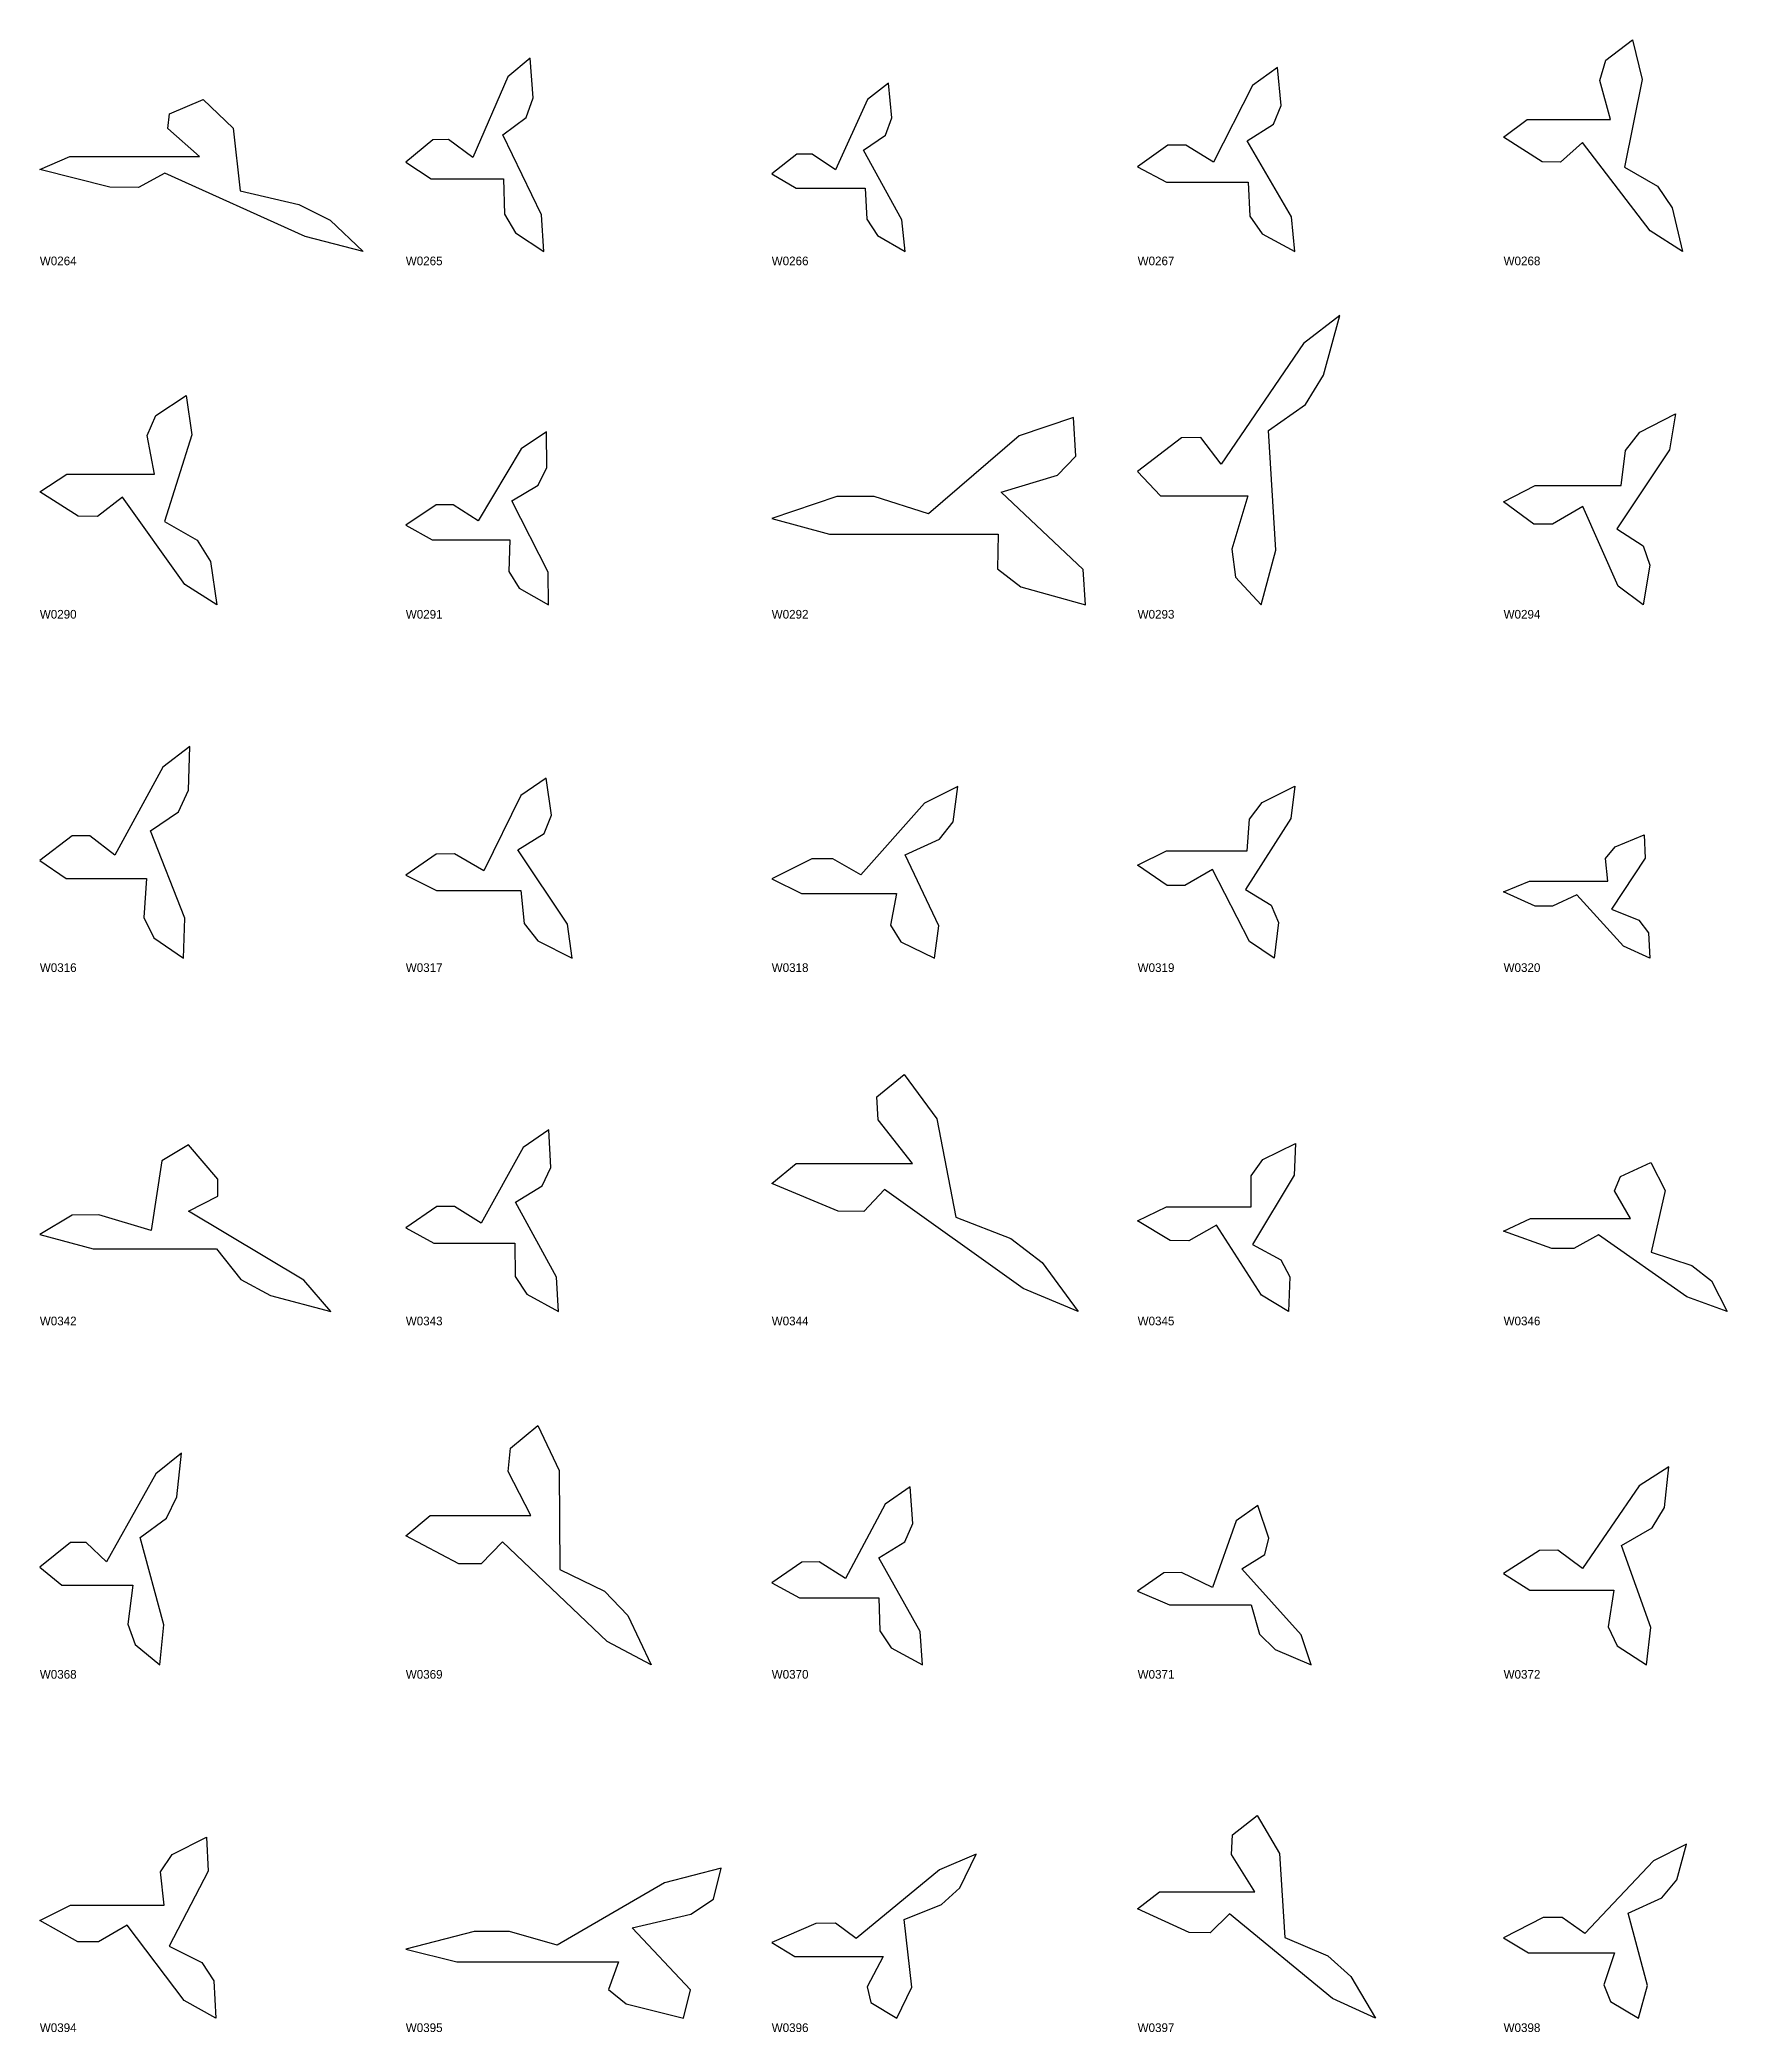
# Model space of a CAD drawing. Header units: millimetres. Extents: x 0 to 2703, y -1633 to 66.
# Drawn here: x 316 to 802, y -1531 to -957 of the extents above; entities that cross this region are included whole.
import ezdxf

# ---------------------------------------------------------------- set-up
doc = ezdxf.new("R2010")
doc.units = ezdxf.units.MM

msp = doc.modelspace()

# ---------------------------------------------------------------- texts
at = {"layer": 'NEW_CATALOGUE_LABELS'}
for s, p in [('W0264', (316.27, -1021.81)), ('W0265', (421.7, -1021.81)), ('W0266', (527.12, -1021.81)), ('W0267', (632.54, -1021.81)), ('W0268', (737.97, -1021.81)), ('W0290', (316.27, -1123.59)), ('W0291', (421.7, -1123.59)), ('W0292', (527.12, -1123.59)), ('W0293', (632.54, -1123.59)), ('W0294', (737.97, -1123.59)), ('W0316', (316.27, -1225.37)), ('W0317', (421.7, -1225.37)), ('W0318', (527.12, -1225.37)), ('W0319', (632.54, -1225.37)), ('W0320', (737.97, -1225.37)), ('W0342', (316.27, -1327.15)), ('W0343', (421.7, -1327.15)), ('W0344', (527.12, -1327.15)), ('W0345', (632.54, -1327.15)), ('W0346', (737.97, -1327.15)), ('W0368', (316.27, -1428.93)), ('W0369', (421.7, -1428.93)), ('W0370', (527.12, -1428.93)), ('W0371', (632.54, -1428.93)), ('W0372', (737.97, -1428.93)), ('W0394', (316.27, -1530.71)), ('W0395', (421.7, -1530.71)), ('W0396', (527.12, -1530.71)), ('W0397', (632.54, -1530.71)), ('W0398', (737.97, -1530.71))]:
    msp.add_text(s, height=2.5, dxfattribs=at).set_placement(p)

# ---------------------------------------------------------------- linework, layer by layer
at = {"layer": 'RECOVERED_OUTLINES'}
for points in [[(744.8, -979.79), (768.77, -979.79), (765.7, -968.56), (767.46, -962.69), (775.15, -956.88), (777.85, -968.34), (772.81, -993.57), (782.27, -999.05), (786.53, -1005.23), (789.48, -1017.81), (780.21, -1011.9), (760.66, -986.47), (754.39, -992.13), (749.11, -992.06), (737.97, -984.96)], [(429.01, -996.87), (449.81, -996.87), (450.17, -1007.14), (453.27, -1012.5), (461.5, -1017.81), (460.76, -1007.33), (449.62, -984.28), (456.35, -979.27), (458.39, -973.62), (457.57, -962.13), (451.12, -967.53), (440.98, -990.76), (434.02, -985.59), (429.46, -985.66), (421.7, -992.15)], [(534.18, -999.6), (554, -999.6), (554.52, -1008.53), (557.58, -1013.2), (565.52, -1017.81), (564.63, -1008.7), (553.59, -988.66), (559.91, -984.3), (561.75, -979.39), (560.77, -969.39), (554.71, -974.09), (545.47, -994.29), (538.74, -989.8), (534.4, -989.85), (527.12, -995.5)], [(640.87, -997.9), (664.4, -997.9), (664.9, -1007.66), (668.46, -1012.76), (677.83, -1017.81), (676.89, -1007.85), (664.07, -985.93), (671.64, -981.17), (673.89, -975.8), (672.86, -964.87), (665.61, -970.01), (654.35, -992.1), (646.43, -987.18), (641.27, -987.24), (632.54, -993.42)], [(324.92, -990.51), (362.3, -990.51), (353.13, -982.44), (353.58, -978.22), (363.31, -974.05), (371.99, -982.28), (373.98, -1000.4), (390.87, -1004.34), (399.93, -1008.78), (409.45, -1017.81), (392.68, -1013.56), (352.26, -995.3), (344.69, -999.37), (336.43, -999.32), (316.27, -994.21)], [(639.09, -1088.25), (664.28, -1088.25), (659.66, -1103.62), (660.77, -1111.65), (668.13, -1119.59), (672.39, -1103.91), (670.24, -1069.41), (680.87, -1061.91), (686.11, -1053.45), (690.78, -1036.26), (680.3, -1044.34), (656.59, -1079.11), (650.7, -1071.38), (645.14, -1071.47), (632.54, -1081.19)], [(324.02, -1081.98), (349.3, -1081.98), (347.22, -1070.86), (349.69, -1065.05), (358.4, -1059.31), (360.06, -1070.65), (352.15, -1095.61), (361.57, -1101.03), (365.42, -1107.15), (367.25, -1119.59), (358.07, -1113.74), (340.06, -1088.59), (332.86, -1094.18), (327.3, -1094.12), (316.27, -1087.09)], [(543.74, -1099.31), (592.34, -1099.31), (592.14, -1109.26), (598.85, -1114.45), (617.54, -1119.59), (616.88, -1109.45), (593.18, -1087.12), (609.43, -1082.27), (614.76, -1076.8), (614.04, -1065.67), (598.39, -1070.9), (572.33, -1093.4), (556.59, -1088.39), (545.92, -1088.46), (527.12, -1094.74)], [(747.07, -1085.29), (771.83, -1085.29), (773.1, -1075.15), (777.24, -1069.85), (787.48, -1064.61), (785.73, -1074.95), (770.56, -1097.72), (778.16, -1102.66), (780.11, -1108.24), (778.19, -1119.59), (770.95, -1114.25), (760.81, -1091.31), (752.09, -1096.42), (746.67, -1096.36), (737.97, -1089.94)], [(429.26, -1100.87), (451.64, -1100.87), (451.35, -1110.05), (454.34, -1114.85), (462.85, -1119.59), (462.74, -1110.23), (452.25, -1089.62), (459.83, -1085.14), (462.38, -1080.09), (462.26, -1069.82), (454.96, -1074.65), (442.54, -1095.41), (435.38, -1090.79), (430.47, -1090.85), (421.7, -1096.65)], [(323.89, -1198.45), (347.01, -1198.45), (346.27, -1209.69), (349.13, -1215.56), (357.7, -1221.37), (358.03, -1209.91), (348.19, -1184.68), (356.23, -1179.2), (359.11, -1173.01), (359.48, -1160.44), (351.7, -1166.35), (337.87, -1191.77), (330.7, -1186.12), (325.62, -1186.19), (316.27, -1193.29)], [(430.51, -1201.88), (454.86, -1201.88), (455.82, -1211.44), (459.74, -1216.43), (469.66, -1221.37), (468.24, -1211.62), (453.97, -1190.16), (461.59, -1185.5), (463.67, -1180.24), (462.12, -1169.54), (454.84, -1174.57), (444.2, -1196.2), (435.78, -1191.38), (430.44, -1191.44), (421.7, -1197.49)], [(535.74, -1202.78), (563.1, -1202.78), (561.37, -1211.89), (564.31, -1216.66), (574, -1221.37), (575.27, -1212.07), (565.54, -1191.6), (575.47, -1187.15), (579.36, -1182.13), (580.75, -1171.93), (571.1, -1176.73), (552.79, -1197.36), (544.74, -1192.77), (538.72, -1192.82), (527.12, -1198.59)], [(640.86, -1190.45), (664.13, -1190.45), (664.81, -1181.31), (668.43, -1176.53), (677.78, -1171.81), (676.67, -1181.13), (663.58, -1201.65), (670.97, -1206.11), (673.1, -1211.14), (671.88, -1221.37), (664.8, -1216.56), (654.09, -1195.88), (646.16, -1200.48), (641.05, -1200.43), (632.54, -1194.65)], [(745.41, -1199.25), (767.98, -1199.25), (767.28, -1192.71), (770.09, -1189.29), (778.46, -1185.91), (778.76, -1192.58), (769.1, -1207.26), (776.94, -1210.45), (779.74, -1214.05), (780.08, -1221.37), (772.5, -1217.93), (759.04, -1203.13), (752.03, -1206.43), (747.08, -1206.39), (737.97, -1202.25)], [(534.13, -1280.55), (567.66, -1280.55), (557.82, -1267.95), (557.39, -1261.37), (565.27, -1254.87), (574.7, -1267.71), (580.12, -1295.98), (596.05, -1302.13), (605.06, -1309.06), (615.41, -1323.15), (599.52, -1316.52), (559.62, -1288.03), (553.63, -1294.37), (546.22, -1294.3), (527.12, -1286.33)], [(429.78, -1303.48), (453.15, -1303.48), (453.25, -1313.13), (456.58, -1318.17), (465.67, -1323.15), (465.15, -1313.31), (453.31, -1291.66), (461.03, -1286.96), (463.49, -1281.65), (462.92, -1270.86), (455.5, -1275.93), (443.41, -1297.75), (435.74, -1292.9), (430.61, -1292.95), (421.7, -1299.05)], [(331.68, -1305.09), (367.21, -1305.09), (374.14, -1313.95), (382.75, -1318.58), (400.08, -1323.15), (392.37, -1314.12), (359.14, -1294.23), (367.56, -1289.91), (367.56, -1285.04), (359.1, -1275.13), (351.39, -1279.79), (348.37, -1299.83), (333.29, -1295.37), (325.54, -1295.42), (316.27, -1301.02)], [(640.9, -1292.98), (665.27, -1292.98), (665.21, -1284.07), (668.6, -1279.41), (678, -1274.8), (677.62, -1283.89), (665.64, -1303.91), (673.76, -1308.27), (676.41, -1313.17), (675.99, -1323.15), (668.18, -1318.46), (655.21, -1298.28), (647.29, -1302.77), (641.94, -1302.72), (632.54, -1297.08)], [(745.76, -1296.37), (774.52, -1296.37), (769.95, -1288.45), (771.6, -1284.31), (780.36, -1280.22), (784.5, -1288.3), (780.46, -1306.07), (792.24, -1309.93), (797.83, -1314.29), (802.37, -1323.15), (790.78, -1318.98), (765.32, -1301.07), (758.24, -1305.06), (751.9, -1305.01), (737.97, -1300)], [(428.69, -1381.93), (457.74, -1381.93), (451.21, -1369.22), (451.87, -1362.58), (459.73, -1356.01), (465.88, -1368.98), (466.1, -1397.51), (478.94, -1403.71), (485.66, -1410.71), (492.4, -1424.93), (479.67, -1418.24), (449.59, -1389.49), (443.41, -1395.89), (436.99, -1395.81), (421.7, -1387.77)], [(322.63, -1402.01), (343.11, -1402.01), (341.6, -1413.25), (343.69, -1419.12), (350.83, -1424.93), (352.01, -1413.47), (345.21, -1388.23), (352.75, -1382.74), (355.78, -1376.55), (357.07, -1363.97), (349.73, -1369.89), (335.52, -1395.32), (329.6, -1389.66), (325.1, -1389.73), (316.27, -1396.84)], [(745.54, -1403.48), (769.71, -1403.48), (768.1, -1414), (770.65, -1419.5), (779.17, -1424.93), (780.38, -1414.2), (771.98, -1390.59), (780.8, -1385.46), (784.28, -1379.67), (785.6, -1367.9), (777.03, -1373.43), (760.66, -1397.23), (753.59, -1391.93), (748.27, -1392), (737.97, -1398.65)], [(535.1, -1405.67), (557.98, -1405.67), (558.22, -1415.12), (561.56, -1420.05), (570.54, -1424.93), (569.88, -1415.3), (557.95, -1394.09), (565.43, -1389.48), (567.75, -1384.28), (567.03, -1373.71), (559.85, -1378.68), (548.36, -1400.05), (540.77, -1395.3), (535.75, -1395.36), (527.12, -1401.33)], [(641.74, -1407.66), (665.22, -1407.66), (667.64, -1416.13), (672.2, -1420.56), (682.54, -1424.93), (679.65, -1416.29), (662.54, -1397.28), (669.17, -1393.15), (670.36, -1388.49), (667.19, -1379.01), (660.96, -1383.47), (654.06, -1402.63), (645.18, -1398.36), (640.04, -1398.41), (632.54, -1403.77)], [(638.87, -1490.3), (666.3, -1490.3), (659.54, -1479.54), (659.85, -1473.91), (666.97, -1468.35), (673.37, -1479.33), (674.92, -1503.49), (687.33, -1508.75), (693.99, -1514.67), (701.02, -1526.71), (688.69, -1521.05), (658.96, -1496.7), (653.42, -1502.12), (647.36, -1502.05), (632.54, -1495.24)], [(325.1, -1494.19), (352.05, -1494.19), (351.08, -1484.58), (354.36, -1479.56), (364.28, -1474.59), (364.79, -1484.39), (353.56, -1505.98), (362.98, -1510.67), (366.4, -1515.96), (366.95, -1526.71), (357.83, -1521.65), (341.46, -1499.91), (333.16, -1504.75), (327.24, -1504.69), (316.27, -1498.61)], [(533.75, -1508.94), (559.25, -1508.94), (554.59, -1517.65), (555.72, -1522.21), (563.18, -1526.71), (567.48, -1517.82), (565.28, -1498.26), (576.03, -1494), (581.33, -1489.21), (586.05, -1479.45), (575.45, -1484.04), (551.46, -1503.76), (545.49, -1499.37), (539.87, -1499.42), (527.12, -1504.94)], [(745.11, -1507.86), (769.87, -1507.86), (766.88, -1517.1), (768.79, -1521.93), (776.82, -1526.71), (779.43, -1517.28), (773.84, -1496.52), (783.53, -1492.01), (787.83, -1486.92), (790.69, -1476.57), (781.2, -1481.44), (761.4, -1502.36), (754.83, -1497.7), (749.37, -1497.76), (737.97, -1503.61)], [(436.41, -1510.46), (482.94, -1510.46), (480.12, -1518.43), (485.18, -1522.6), (501.73, -1526.71), (503.76, -1518.59), (486.94, -1500.7), (503.78, -1496.81), (510.32, -1492.43), (512.55, -1483.51), (496.2, -1487.7), (465.33, -1505.73), (451.58, -1501.72), (441.35, -1501.77), (421.7, -1506.8)]]:
    msp.add_lwpolyline(points, close=True, dxfattribs=at)

msp.set_redraw_order([(e.dxf.handle, doc.entitydb.next_handle()) for e in msp.query("TEXT MTEXT ATTDEF DIMENSION ARC_DIMENSION")])  # texts and dimensions are drawn at this point

doc.saveas('drawing.dxf')
